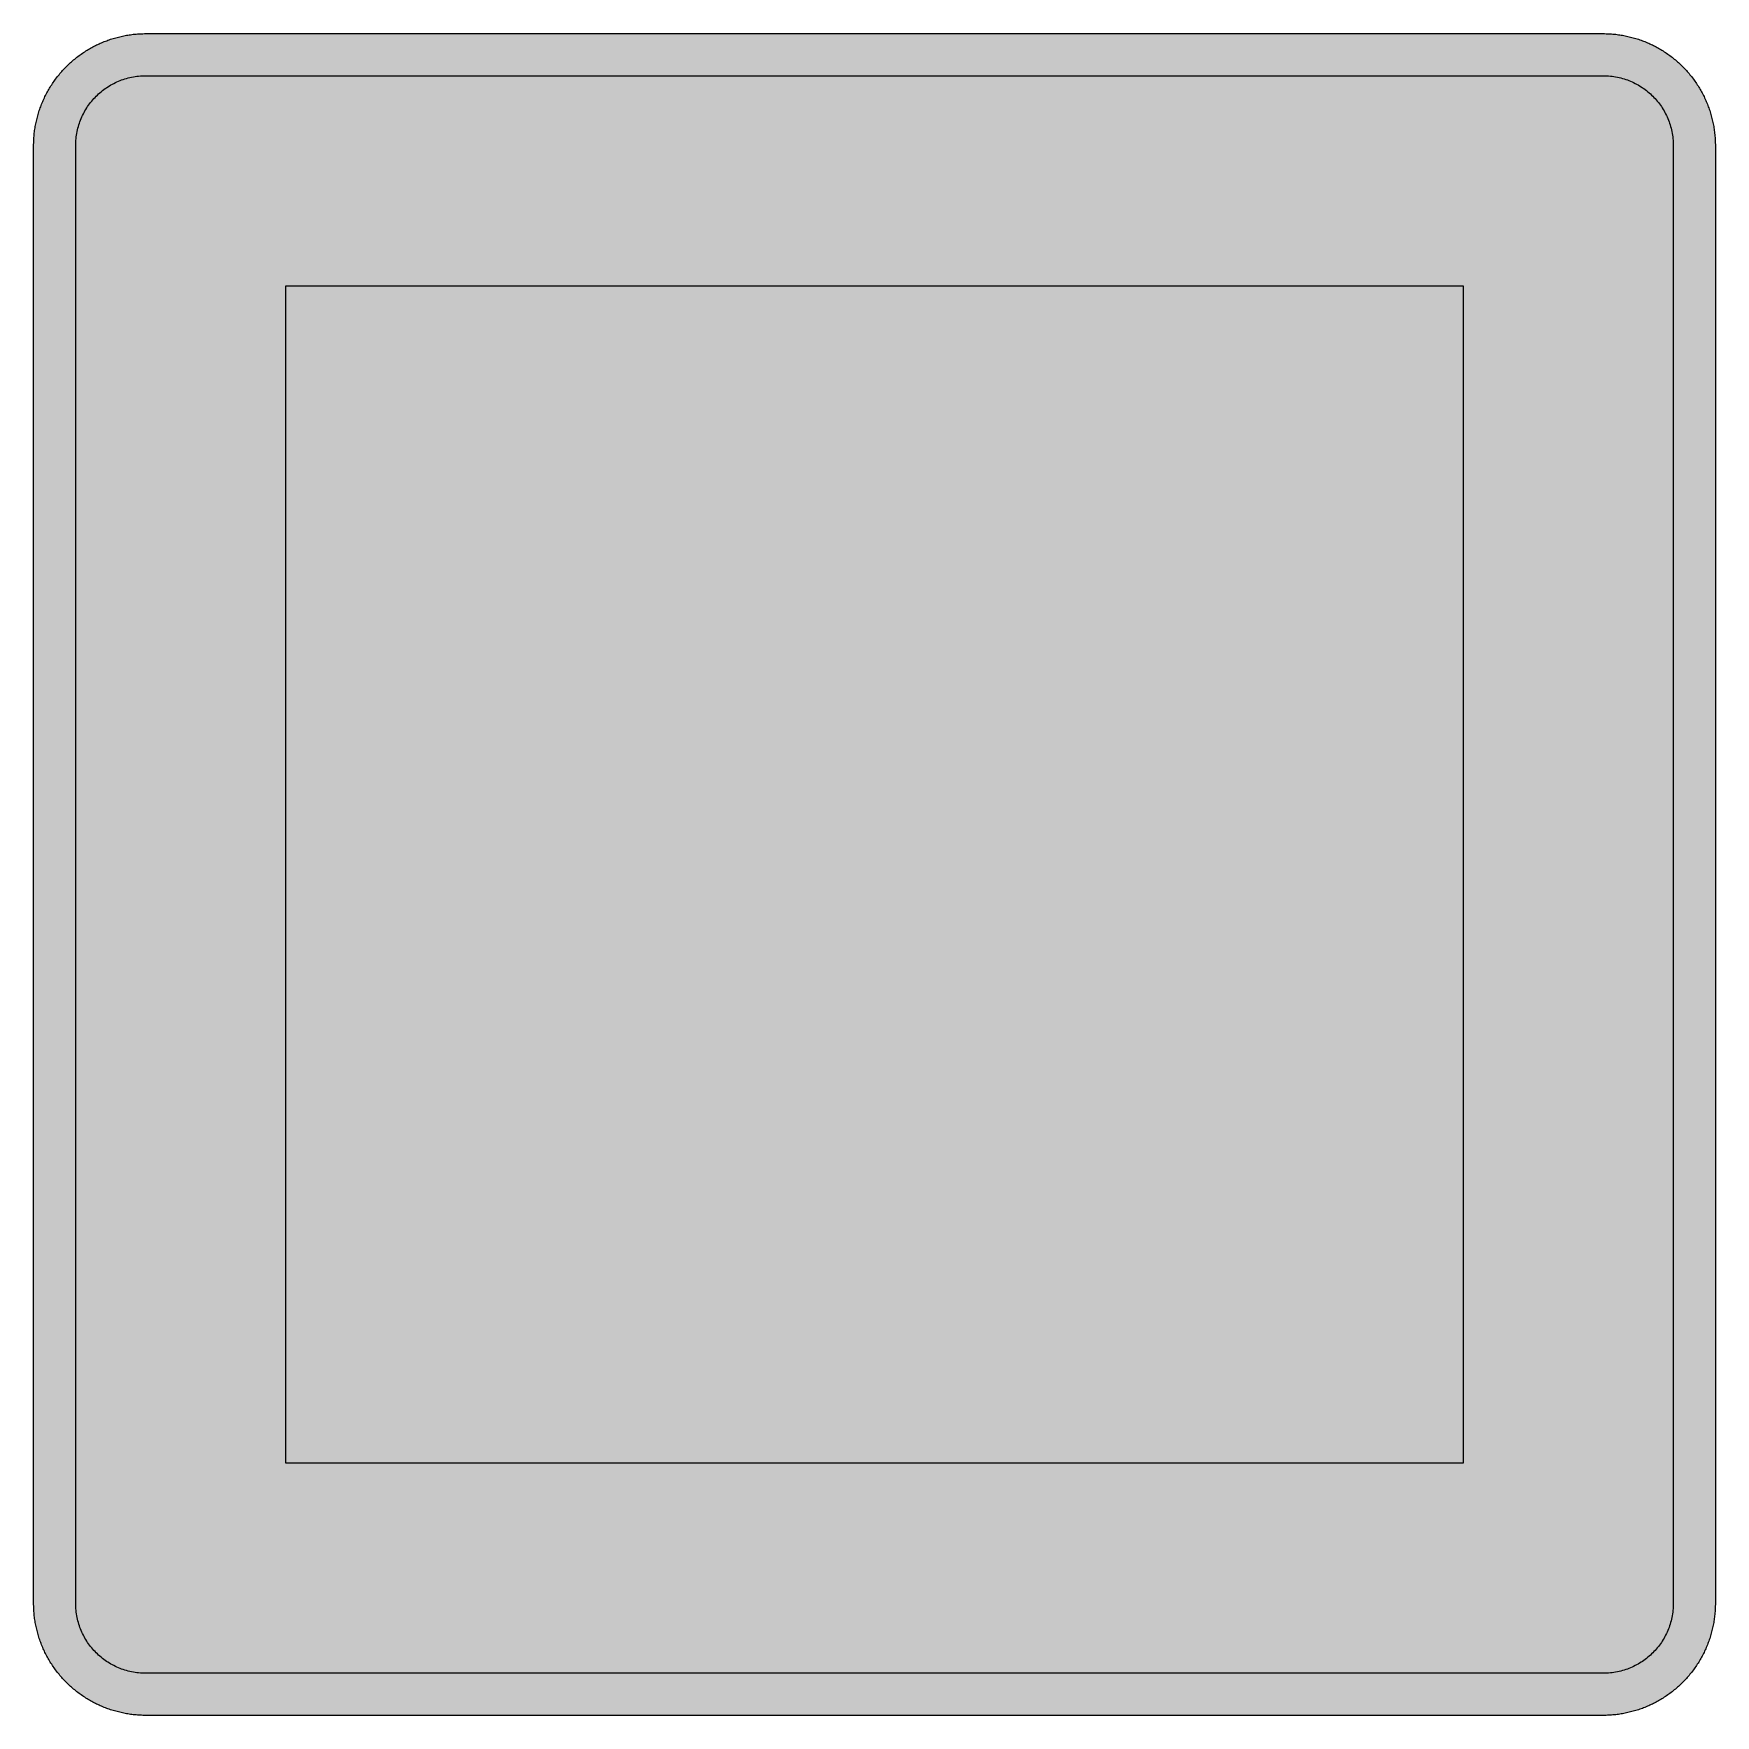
# Model space of a CAD drawing. Header units: millimetres. Extents: x 0 to 212, y 0 to 212.
import ezdxf

# ---------------------------------------------------------------- set-up
doc = ezdxf.new("R2010")
doc.units = ezdxf.units.MM

msp = doc.modelspace()

# ---------------------------------------------------------------- hatches: boundary and pattern name
for color, points in [(254, [(14.1633, 0.0536), (13.9878, 0.0533), (13.8125, 0.0559), (13.6373, 0.061), (13.462, 0.0686), (13.2893, 0.0787), (13.114, 0.0914), (12.9413, 0.1041), (12.7686, 0.1219), (12.5959, 0.1397), (12.4231, 0.16), (12.2504, 0.1829), (12.0777, 0.2057), (11.9075, 0.2337), (11.7373, 0.2616), (11.5672, 0.2921), (11.397, 0.3251), (11.2268, 0.3607), (11.0592, 0.3988), (10.8915, 0.4369), (10.7239, 0.4775), (10.5562, 0.5207), (10.3886, 0.5664), (10.2235, 0.6121), (10.0584, 0.6629), (9.8933, 0.7137), (9.7307, 0.7671), (9.5682, 0.8204), (9.4056, 0.8788), (9.2431, 0.9373), (9.083, 0.9982), (8.923, 1.0617), (8.763, 1.1252), (8.6055, 1.1938), (8.4455, 1.2624), (8.2906, 1.331), (8.1331, 1.4046), (7.9781, 1.4783), (7.8232, 1.5545), (7.6708, 1.6332), (7.5184, 1.7145), (7.366, 1.7958), (7.2161, 1.8796), (7.0663, 1.966), (6.919, 2.0523), (6.7716, 2.1438), (6.6243, 2.2352), (6.4795, 2.3266), (6.3348, 2.4232), (6.19, 2.5197), (6.0477, 2.6187), (5.908, 2.7178), (5.7683, 2.8194), (5.6286, 2.9235), (5.4915, 3.0302), (5.3543, 3.1369), (5.2197, 3.2461), (5.0851, 3.3579), (4.953, 3.4722), (4.8209, 3.5865), (4.6914, 3.7033), (4.5644, 3.8202), (4.4348, 3.9395), (4.3104, 4.0615), (4.1859, 4.1859), (4.0615, 4.3104), (3.9395, 4.4348), (3.8202, 4.5618), (3.7033, 4.6914), (3.5865, 4.8209), (3.4722, 4.953), (3.3579, 5.0851), (3.2487, 5.2197), (3.1369, 5.3543), (3.0302, 5.4915), (2.9235, 5.6286), (2.8194, 5.7683), (2.7178, 5.908), (2.6187, 6.0477), (2.5197, 6.19), (2.4232, 6.3348), (2.3266, 6.477), (2.2352, 6.6243), (2.1438, 6.7691), (2.0523, 6.9164), (1.966, 7.0663), (1.8796, 7.2161), (1.7958, 7.366), (1.7145, 7.5184), (1.6332, 7.6708), (1.5545, 7.8232), (1.4783, 7.9781), (1.4046, 8.1331), (1.331, 8.2906), (1.2598, 8.4455), (1.1913, 8.603), (1.1252, 8.763), (1.0592, 8.923), (0.9982, 9.083), (0.9373, 9.2431), (0.8763, 9.4056), (0.8204, 9.5682), (0.7645, 9.7307), (0.7112, 9.8933), (0.6604, 10.0584), (0.6121, 10.2235), (0.5639, 10.3911), (0.5207, 10.5562), (0.4775, 10.7239), (0.4343, 10.8915), (0.3962, 11.0592), (0.3607, 11.2268), (0.3251, 11.397), (0.2921, 11.5672), (0.2616, 11.7373), (0.2311, 11.9075), (0.2057, 12.0802), (0.1803, 12.2504), (0.1575, 12.4231), (0.1372, 12.5959), (0.1194, 12.7686), (0.1041, 12.9413), (0.0889, 13.1166), (0.0787, 13.2893), (0.0686, 13.4645), (0.061, 13.6373), (0.0559, 13.8125), (0.0508, 13.9878), (0.0508, 14.163), (0.0522, 197.6092), (0.0508, 197.7822), (0.0559, 197.9574), (0.061, 198.1327), (0.0686, 198.308), (0.0787, 198.4807), (0.0889, 198.6559), (0.1041, 198.8287), (0.1194, 199.0014), (0.1372, 199.1741), (0.1575, 199.3468), (0.1803, 199.5195), (0.2057, 199.6923), (0.2311, 199.8624), (0.2616, 200.0326), (0.2921, 200.2028), (0.3251, 200.373), (0.3607, 200.5432), (0.3962, 200.7108), (0.4343, 200.8784), (0.4775, 201.0461), (0.5207, 201.2137), (0.5639, 201.3814), (0.6121, 201.5465), (0.6604, 201.7116), (0.7112, 201.8767), (0.7645, 202.0392), (0.8204, 202.2018), (0.8763, 202.3643), (0.9373, 202.5269), (0.9982, 202.6869), (1.0592, 202.8469), (1.1252, 203.007), (1.1913, 203.1644), (1.2598, 203.3245), (1.331, 203.4794), (1.4046, 203.6369), (1.4783, 203.7918), (1.5545, 203.9468), (1.6332, 204.0992), (1.7145, 204.2516), (1.7958, 204.404), (1.8796, 204.5538), (1.966, 204.7037), (2.0523, 204.851), (2.1438, 204.9983), (2.2352, 205.1456), (2.3266, 205.2904), (2.4232, 205.4352), (2.5197, 205.58), (2.6187, 205.7222), (2.7178, 205.8619), (2.8194, 206.0016), (2.9235, 206.1413), (3.0302, 206.2785), (3.1369, 206.4156), (3.2487, 206.5503), (3.3579, 206.6849), (3.4722, 206.817), (3.5865, 206.949), (3.7033, 207.0786), (3.8202, 207.2056), (3.9395, 207.3351), (4.0615, 207.4596), (4.1859, 207.584), (4.3104, 207.7085), (4.4348, 207.8304), (4.5644, 207.9498), (4.6914, 208.0666), (4.8209, 208.1835), (4.953, 208.2978), (5.0851, 208.4121), (5.2197, 208.5213), (5.3543, 208.6331), (5.4915, 208.7397), (5.6286, 208.8464), (5.7683, 208.9506), (5.908, 209.0522), (6.0477, 209.1512), (6.19, 209.2503), (6.3348, 209.3468), (6.4795, 209.4433), (6.6243, 209.5348), (6.7716, 209.6262), (6.919, 209.7176), (7.0663, 209.804), (7.2161, 209.8904), (7.366, 209.9742), (7.5184, 210.0555), (7.6708, 210.1367), (7.8232, 210.2155), (7.9781, 210.2917), (8.1331, 210.3653), (8.2906, 210.439), (8.4455, 210.5101), (8.6055, 210.5787), (8.763, 210.6447), (8.923, 210.7108), (9.083, 210.7717), (9.2431, 210.8327), (9.4056, 210.8937), (9.5682, 210.9495), (9.7307, 211.0054), (9.8933, 211.0588), (10.0584, 211.1096), (10.2235, 211.1578), (10.3886, 211.2061), (10.5562, 211.2493), (10.7239, 211.2924), (10.8915, 211.3356), (11.0592, 211.3737), (11.2268, 211.4093), (11.397, 211.4448), (11.5672, 211.4779), (11.7373, 211.5083), (11.9075, 211.5388), (12.0777, 211.5642), (12.2504, 211.5896), (12.4231, 211.6125), (12.5959, 211.6328), (12.7686, 211.6506), (12.9413, 211.6658), (13.114, 211.6811), (13.2893, 211.6912), (13.462, 211.7014), (13.6373, 211.709), (13.8125, 211.7141), (13.9878, 211.7192), (14.163, 211.7192), (197.6078, 211.7203), (197.7822, 211.7192), (197.9574, 211.7141), (198.1327, 211.709), (198.3054, 211.7014), (198.4807, 211.6912), (198.6534, 211.6811), (198.8287, 211.6658), (199.0014, 211.6506), (199.1741, 211.6328), (199.3468, 211.6125), (199.5195, 211.5896), (199.6897, 211.5642), (199.8624, 211.5388), (200.0326, 211.5083), (200.2028, 211.4779), (200.373, 211.4448), (200.5432, 211.4093), (200.7108, 211.3737), (200.8784, 211.3356), (201.0461, 211.2924), (201.2137, 211.2493), (201.3788, 211.2061), (201.5465, 211.1578), (201.7116, 211.1096), (201.8767, 211.0588), (202.0392, 211.0054), (202.2018, 210.9495), (202.3643, 210.8937), (202.5269, 210.8327), (202.6869, 210.7717), (202.8469, 210.7108), (203.007, 210.6447), (203.167, 210.5787), (203.3245, 210.5101), (203.4794, 210.439), (203.6369, 210.3653), (203.7918, 210.2917), (203.9468, 210.2155), (204.0992, 210.1367), (204.2516, 210.0555), (204.404, 209.9742), (204.5538, 209.8904), (204.7037, 209.804), (204.8535, 209.7176), (205.0009, 209.6262), (205.1456, 209.5348), (205.293, 209.4433), (205.4352, 209.3468), (205.58, 209.2503), (205.7222, 209.1512), (205.8619, 209.0522), (206.0016, 208.9506), (206.1413, 208.8464), (206.2785, 208.7397), (206.4156, 208.6331), (206.5503, 208.5213), (206.6849, 208.4121), (206.817, 208.2978), (206.949, 208.1835), (207.0786, 208.0666), (207.2081, 207.9498), (207.3351, 207.8304), (207.4596, 207.7085), (207.584, 207.584), (207.7085, 207.4596), (207.8304, 207.3351), (207.9498, 207.2056), (208.0666, 207.0786), (208.1835, 206.949), (208.2978, 206.817), (208.4121, 206.6849), (208.5238, 206.5503), (208.6331, 206.4156), (208.7397, 206.2785), (208.8464, 206.1413), (208.9506, 206.0016), (209.0522, 205.8619), (209.1512, 205.7222), (209.2503, 205.58), (209.3468, 205.4352), (209.4433, 205.2904), (209.5348, 205.1456), (209.6262, 204.9983), (209.7176, 204.851), (209.804, 204.7037), (209.8904, 204.5538), (209.9742, 204.404), (210.0555, 204.2516), (210.1367, 204.0992), (210.2155, 203.9468), (210.2917, 203.7918), (210.3653, 203.6369), (210.439, 203.4794), (210.5076, 203.3245), (210.5762, 203.1644), (210.6447, 203.007), (210.7082, 202.8469), (210.7717, 202.6869), (210.8327, 202.5269), (210.8911, 202.3643), (210.9495, 202.2018), (211.0029, 202.0392), (211.0562, 201.8767), (211.107, 201.7116), (211.1578, 201.5465), (211.2035, 201.3814), (211.2493, 201.2137), (211.2924, 201.0461), (211.3331, 200.8784), (211.3712, 200.7108), (211.4093, 200.5432), (211.4448, 200.373), (211.4779, 200.2028), (211.5083, 200.0326), (211.5363, 199.8624), (211.5642, 199.6923), (211.5871, 199.5195), (211.6099, 199.3468), (211.6303, 199.1741), (211.648, 199.0014), (211.6658, 198.8287), (211.6785, 198.6559), (211.6912, 198.4807), (211.7014, 198.308), (211.709, 198.1327), (211.7141, 197.9574), (211.7166, 197.7822), (211.7166, 197.6069), (211.7189, 14.1647), (211.7166, 13.9878), (211.7141, 13.8125), (211.709, 13.6373), (211.7014, 13.4645), (211.6912, 13.2893), (211.6785, 13.1166), (211.6658, 12.9413), (211.648, 12.7686), (211.6303, 12.5959), (211.6099, 12.4231), (211.5871, 12.2504), (211.5642, 12.0802), (211.5363, 11.9075), (211.5083, 11.7373), (211.4779, 11.5672), (211.4448, 11.397), (211.4093, 11.2268), (211.3712, 11.0592), (211.3331, 10.8915), (211.2924, 10.7239), (211.2493, 10.5562), (211.2035, 10.3911), (211.1578, 10.2235), (211.107, 10.0584), (211.0562, 9.8933), (211.0029, 9.7307), (210.9495, 9.5682), (210.8911, 9.4056), (210.8327, 9.2431), (210.7717, 9.083), (210.7082, 8.923), (210.6447, 8.763), (210.5762, 8.603), (210.5076, 8.4455), (210.439, 8.2906), (210.3653, 8.1331), (210.2917, 7.9781), (210.2155, 7.8232), (210.1367, 7.6708), (210.0555, 7.5184), (209.9742, 7.366), (209.8904, 7.2161), (209.804, 7.0663), (209.7176, 6.9164), (209.6262, 6.7691), (209.5348, 6.6243), (209.4433, 6.477), (209.3468, 6.3348), (209.2503, 6.19), (209.1512, 6.0477), (209.0522, 5.908), (208.9506, 5.7683), (208.8464, 5.6286), (208.7397, 5.4915), (208.6331, 5.3543), (208.5238, 5.2197), (208.4121, 5.0851), (208.2978, 4.953), (208.1835, 4.8209), (208.0666, 4.6914), (207.9498, 4.5618), (207.8304, 4.4348), (207.7085, 4.3104), (207.584, 4.1859), (207.4596, 4.0615), (207.3351, 3.9395), (207.2081, 3.8202), (207.0786, 3.7033), (206.949, 3.5865), (206.817, 3.4722), (206.6849, 3.3579), (206.5503, 3.2461), (206.4156, 3.1369), (206.2785, 3.0302), (206.1413, 2.9235), (206.0016, 2.8194), (205.8619, 2.7178), (205.7222, 2.6187), (205.58, 2.5197), (205.4352, 2.4232), (205.293, 2.3266), (205.1456, 2.2352), (205.0009, 2.1438), (204.8535, 2.0523), (204.7037, 1.966), (204.5538, 1.8796), (204.404, 1.7958), (204.2516, 1.7145), (204.0992, 1.6332), (203.9468, 1.5545), (203.7918, 1.4783), (203.6369, 1.4046), (203.4794, 1.331), (203.3245, 1.2624), (203.167, 1.1938), (203.007, 1.1252), (202.8469, 1.0617), (202.6869, 0.9982), (202.5269, 0.9373), (202.3643, 0.8788), (202.2018, 0.8204), (202.0392, 0.7671), (201.8767, 0.7137), (201.7116, 0.6629), (201.5465, 0.6121), (201.3788, 0.5664), (201.2137, 0.5207), (201.0461, 0.4775), (200.8784, 0.4369), (200.7108, 0.3988), (200.5432, 0.3607), (200.373, 0.3251), (200.2028, 0.2921), (200.0326, 0.2616), (199.8624, 0.2337), (199.6897, 0.2057), (199.5195, 0.1829), (199.3468, 0.16), (199.1741, 0.1397), (199.0014, 0.1219), (198.8287, 0.1041), (198.6534, 0.0914), (198.4807, 0.0787), (198.3054, 0.0686), (198.1327, 0.061), (197.9574, 0.0559), (197.7822, 0.0533), (197.6069, 0.0533)]), (144, [(14.1633, 5.3453), (13.9344, 5.3467), (13.7084, 5.3543), (13.4849, 5.3696), (13.2613, 5.3899), (13.0378, 5.4153), (12.8194, 5.4458), (12.6009, 5.4813), (12.385, 5.522), (12.1717, 5.5702), (11.9583, 5.621), (11.7475, 5.6794), (11.5392, 5.7404), (11.3335, 5.8064), (11.1303, 5.8801), (10.9296, 5.9563), (10.729, 6.0376), (10.5334, 6.1239), (10.3378, 6.2128), (10.1473, 6.3094), (9.9593, 6.4084), (9.7714, 6.5126), (9.5885, 6.6218), (9.4082, 6.7335), (9.2304, 6.8504), (9.0576, 6.9698), (8.8849, 7.0968), (8.7173, 7.2238), (8.5522, 7.3584), (8.3896, 7.4955), (8.2321, 7.6352), (8.0772, 7.78), (7.9273, 7.9273), (7.7775, 8.0772), (7.6352, 8.2321), (7.493, 8.3922), (7.3558, 8.5522), (7.2238, 8.7173), (7.0942, 8.8875), (6.9698, 9.0576), (6.8504, 9.2329), (6.7335, 9.4107), (6.6192, 9.591), (6.5126, 9.7739), (6.4084, 9.9593), (6.3068, 10.1473), (6.2128, 10.3403), (6.1214, 10.5334), (6.035, 10.7315), (5.9538, 10.9296), (5.8776, 11.1303), (5.8064, 11.3335), (5.7404, 11.5418), (5.6769, 11.75), (5.621, 11.9583), (5.5677, 12.1717), (5.522, 12.385), (5.4813, 12.6009), (5.4432, 12.8194), (5.4127, 13.0404), (5.3873, 13.2613), (5.3696, 13.4849), (5.3543, 13.7084), (5.3467, 13.937), (5.3416, 14.163), (5.3439, 197.6092), (5.3467, 197.8355), (5.3543, 198.0616), (5.3696, 198.2851), (5.3873, 198.5086), (5.4127, 198.7321), (5.4432, 198.9506), (5.4813, 199.169), (5.522, 199.3849), (5.5677, 199.5983), (5.621, 199.8116), (5.6769, 200.0225), (5.7404, 200.2307), (5.8064, 200.4365), (5.8776, 200.6397), (5.9538, 200.8403), (6.035, 201.041), (6.1214, 201.2366), (6.2128, 201.4322), (6.3068, 201.6227), (6.4084, 201.8106), (6.5126, 201.9986), (6.6192, 202.1815), (6.7335, 202.3618), (6.8504, 202.5396), (6.9698, 202.7123), (7.0942, 202.885), (7.2238, 203.0527), (7.3558, 203.2178), (7.493, 203.3803), (7.6352, 203.5378), (7.7775, 203.6928), (7.9273, 203.8426), (8.0772, 203.9925), (8.2321, 204.1347), (8.3896, 204.277), (8.5522, 204.4141), (8.7173, 204.5462), (8.8849, 204.6757), (9.0576, 204.8002), (9.2304, 204.9196), (9.4082, 205.0364), (9.5885, 205.1507), (9.7714, 205.2574), (9.9593, 205.3615), (10.1473, 205.4631), (10.3378, 205.5571), (10.5334, 205.6486), (10.729, 205.7349), (10.9296, 205.8162), (11.1303, 205.8924), (11.3335, 205.9635), (11.5392, 206.0296), (11.7475, 206.0931), (11.9583, 206.1489), (12.1717, 206.2023), (12.385, 206.248), (12.6009, 206.2886), (12.8194, 206.3267), (13.0378, 206.3572), (13.2613, 206.3826), (13.4849, 206.4004), (13.7084, 206.4156), (13.9344, 206.4233), (14.163, 206.4283), (197.6078, 206.4286), (197.833, 206.4233), (198.0616, 206.4156), (198.2851, 206.4004), (198.5086, 206.3826), (198.7296, 206.3572), (198.9506, 206.3267), (199.169, 206.2886), (199.3849, 206.248), (199.5983, 206.2023), (199.8116, 206.1489), (200.0199, 206.0931), (200.2282, 206.0296), (200.4365, 205.9635), (200.6397, 205.8924), (200.8403, 205.8162), (201.0385, 205.7349), (201.2366, 205.6486), (201.4296, 205.5571), (201.6227, 205.4631), (201.8106, 205.3615), (201.996, 205.2574), (202.1789, 205.1507), (202.3593, 205.0364), (202.5371, 204.9196), (202.7123, 204.8002), (202.8825, 204.6757), (203.0527, 204.5462), (203.2178, 204.4141), (203.3778, 204.277), (203.5378, 204.1347), (203.6928, 203.9925), (203.8426, 203.8426), (203.9899, 203.6928), (204.1347, 203.5378), (204.2744, 203.3803), (204.4116, 203.2178), (204.5462, 203.0527), (204.6732, 202.885), (204.8002, 202.7123), (204.9196, 202.5396), (205.0364, 202.3618), (205.1482, 202.1815), (205.2574, 201.9986), (205.3615, 201.8106), (205.4606, 201.6227), (205.5571, 201.4322), (205.646, 201.2366), (205.7324, 201.041), (205.8137, 200.8403), (205.8899, 200.6397), (205.9635, 200.4365), (206.0296, 200.2307), (206.0905, 200.0225), (206.1489, 199.8116), (206.1997, 199.5983), (206.248, 199.3849), (206.2886, 199.169), (206.3242, 198.9506), (206.3547, 198.7321), (206.3801, 198.5086), (206.4004, 198.2851), (206.4156, 198.0616), (206.4233, 197.8355), (206.4258, 197.6069), (206.4272, 14.1647), (206.4233, 13.937), (206.4156, 13.7084), (206.4004, 13.4849), (206.3801, 13.2613), (206.3547, 13.0404), (206.3242, 12.8194), (206.2886, 12.6009), (206.248, 12.385), (206.1997, 12.1717), (206.1489, 11.9583), (206.0905, 11.75), (206.0296, 11.5418), (205.9635, 11.3335), (205.8899, 11.1303), (205.8137, 10.9296), (205.7324, 10.7315), (205.646, 10.5334), (205.5571, 10.3403), (205.4606, 10.1473), (205.3615, 9.9593), (205.2574, 9.7739), (205.1482, 9.591), (205.0364, 9.4107), (204.9196, 9.2329), (204.8002, 9.0576), (204.6732, 8.8875), (204.5462, 8.7173), (204.4116, 8.5522), (204.2744, 8.3922), (204.1347, 8.2321), (203.9899, 8.0772), (203.8426, 7.9273), (203.6928, 7.78), (203.5378, 7.6352), (203.3778, 7.4955), (203.2178, 7.3584), (203.0527, 7.2238), (202.8825, 7.0968), (202.7123, 6.9698), (202.5371, 6.8504), (202.3593, 6.7335), (202.1789, 6.6218), (201.996, 6.5126), (201.8106, 6.4084), (201.6227, 6.3094), (201.4296, 6.2128), (201.2366, 6.1239), (201.0385, 6.0376), (200.8403, 5.9563), (200.6397, 5.8801), (200.4365, 5.8064), (200.2282, 5.7404), (200.0199, 5.6794), (199.8116, 5.621), (199.5983, 5.5702), (199.3849, 5.522), (199.169, 5.4813), (198.9506, 5.4458), (198.7296, 5.4153), (198.5086, 5.3899), (198.2851, 5.3696), (198.0616, 5.3543), (197.833, 5.3467), (197.6069, 5.3442)]), (254, [(31.8022, 179.9703), (179.9689, 179.9703), (179.9689, 31.8036), (31.8022, 31.8036)])]:
    msp.add_hatch(color=color).paths.add_polyline_path(points)
h = msp.add_hatch(color=59)
edge = h.paths.add_edge_path()
edge.add_line((45.0314, 79.4286), (158.8022, 79.4286))
edge.add_line((158.8022, 79.4286), (158.7983, 79.154))
edge.add_line((158.7983, 79.154), (158.7881, 78.8822))
edge.add_line((158.7881, 78.8822), (158.7703, 78.613))
edge.add_line((158.7703, 78.613), (158.7475, 78.3463))
edge.add_line((158.7475, 78.3463), (158.717, 78.0796))
edge.add_line((158.717, 78.0796), (158.6789, 77.8154))
edge.add_line((158.6789, 77.8154), (158.6357, 77.5538))
edge.add_line((158.6357, 77.5538), (158.5849, 77.2947))
edge.add_line((158.5849, 77.2947), (158.529, 77.0382))
edge.add_line((158.529, 77.0382), (158.4681, 76.7817))
edge.add_line((158.4681, 76.7817), (158.3995, 76.5302))
edge.add_line((158.3995, 76.5302), (158.3258, 76.2787))
edge.add_line((158.3258, 76.2787), (158.2445, 76.0324))
edge.add_line((158.2445, 76.0324), (158.1582, 75.7885))
edge.add_line((158.1582, 75.7885), (158.0667, 75.5472))
edge.add_line((158.0667, 75.5472), (157.9702, 75.3085))
edge.add_line((157.9702, 75.3085), (157.8661, 75.0722))
edge.add_line((157.8661, 75.0722), (157.7569, 74.8386))
edge.add_line((157.7569, 74.8386), (157.6426, 74.61))
edge.add_line((157.6426, 74.61), (157.5232, 74.3814))
edge.add_line((157.5232, 74.3814), (157.3987, 74.1578))
edge.add_line((157.3987, 74.1578), (157.2692, 73.9394))
edge.add_line((157.2692, 73.9394), (157.1346, 73.7235))
edge.add_line((157.1346, 73.7235), (156.9949, 73.5101))
edge.add_line((156.9949, 73.5101), (156.8475, 73.2993))
edge.add_line((156.8475, 73.2993), (156.6977, 73.0936))
edge.add_line((156.6977, 73.0936), (156.5427, 72.8929))
edge.add_line((156.5427, 72.8929), (156.3853, 72.6948))
edge.add_line((156.3853, 72.6948), (156.2202, 72.5018))
edge.add_line((156.2202, 72.5018), (156.0525, 72.3113))
edge.add_line((156.0525, 72.3113), (155.8798, 72.1258))
edge.add_line((155.8798, 72.1258), (155.702, 71.943))
edge.add_line((155.702, 71.943), (155.5191, 71.7652))
edge.add_line((155.5191, 71.7652), (155.3337, 71.5924))
edge.add_line((155.3337, 71.5924), (155.1432, 71.4248))
edge.add_line((155.1432, 71.4248), (154.9502, 71.2597))
edge.add_line((154.9502, 71.2597), (154.752, 71.1022))
edge.add_line((154.752, 71.1022), (154.5514, 70.9473))
edge.add_line((154.5514, 70.9473), (154.3456, 70.7974))
edge.add_line((154.3456, 70.7974), (154.1348, 70.6501))
edge.add_line((154.1348, 70.6501), (153.9215, 70.5104))
edge.add_line((153.9215, 70.5104), (153.7056, 70.3758))
edge.add_line((153.7056, 70.3758), (153.4871, 70.2462))
edge.add_line((153.4871, 70.2462), (153.2636, 70.1218))
edge.add_line((153.2636, 70.1218), (153.035, 70.0024))
edge.add_line((153.035, 70.0024), (152.8064, 69.8881))
edge.add_line((152.8064, 69.8881), (152.5727, 69.7789))
edge.add_line((152.5727, 69.7789), (152.3365, 69.6747))
edge.add_line((152.3365, 69.6747), (152.0977, 69.5782))
edge.add_line((152.0977, 69.5782), (151.8564, 69.4868))
edge.add_line((151.8564, 69.4868), (151.6126, 69.4004))
edge.add_line((151.6126, 69.4004), (151.3662, 69.3191))
edge.add_line((151.3662, 69.3191), (151.1148, 69.2455))
edge.add_line((151.1148, 69.2455), (150.8633, 69.1769))
edge.add_line((150.8633, 69.1769), (150.6068, 69.1159))
edge.add_line((150.6068, 69.1159), (150.3502, 69.0601))
edge.add_line((150.3502, 69.0601), (150.0911, 69.0093))
edge.add_line((150.0911, 69.0093), (149.8295, 68.9661))
edge.add_line((149.8295, 68.9661), (149.5654, 68.928))
edge.add_line((149.5654, 68.928), (149.2987, 68.8975))
edge.add_line((149.2987, 68.8975), (149.032, 68.8746))
edge.add_line((149.032, 68.8746), (148.7627, 68.8569))
edge.add_line((148.7627, 68.8569), (148.4909, 68.8467))
edge.add_line((148.4909, 68.8467), (148.2166, 68.8442))
edge.add_line((148.2166, 68.8442), (55.6147, 68.8453))
edge.add_line((55.6147, 68.8453), (55.3415, 68.8467))
edge.add_line((55.3415, 68.8467), (55.0697, 68.8569))
edge.add_line((55.0697, 68.8569), (54.8005, 68.8746))
edge.add_line((54.8005, 68.8746), (54.5313, 68.8975))
edge.add_line((54.5313, 68.8975), (54.2646, 68.928))
edge.add_line((54.2646, 68.928), (54.0029, 68.9661))
edge.add_line((54.0029, 68.9661), (53.7413, 69.0093))
edge.add_line((53.7413, 69.0093), (53.4797, 69.0601))
edge.add_line((53.4797, 69.0601), (53.2232, 69.1159))
edge.add_line((53.2232, 69.1159), (52.9692, 69.1769))
edge.add_line((52.9692, 69.1769), (52.7177, 69.2455))
edge.add_line((52.7177, 69.2455), (52.4662, 69.3191))
edge.add_line((52.4662, 69.3191), (52.2199, 69.4004))
edge.add_line((52.2199, 69.4004), (51.976, 69.4868))
edge.add_line((51.976, 69.4868), (51.7322, 69.5782))
edge.add_line((51.7322, 69.5782), (51.4934, 69.6747))
edge.add_line((51.4934, 69.6747), (51.2572, 69.7789))
edge.add_line((51.2572, 69.7789), (51.0261, 69.8881))
edge.add_line((51.0261, 69.8881), (50.7949, 70.0024))
edge.add_line((50.7949, 70.0024), (50.5689, 70.1218))
edge.add_line((50.5689, 70.1218), (50.3453, 70.2462))
edge.add_line((50.3453, 70.2462), (50.1269, 70.3758))
edge.add_line((50.1269, 70.3758), (49.9085, 70.5104))
edge.add_line((49.9085, 70.5104), (49.6976, 70.6501))
edge.add_line((49.6976, 70.6501), (49.4868, 70.7974))
edge.add_line((49.4868, 70.7974), (49.2811, 70.9473))
edge.add_line((49.2811, 70.9473), (49.0804, 71.1022))
edge.add_line((49.0804, 71.1022), (48.8823, 71.2597))
edge.add_line((48.8823, 71.2597), (48.6867, 71.4248))
edge.add_line((48.6867, 71.4248), (48.4988, 71.5924))
edge.add_line((48.4988, 71.5924), (48.3108, 71.7652))
edge.add_line((48.3108, 71.7652), (48.1305, 71.943))
edge.add_line((48.1305, 71.943), (47.9527, 72.1258))
edge.add_line((47.9527, 72.1258), (47.7799, 72.3113))
edge.add_line((47.7799, 72.3113), (47.6123, 72.5018))
edge.add_line((47.6123, 72.5018), (47.4472, 72.6948))
edge.add_line((47.4472, 72.6948), (47.2872, 72.8929))
edge.add_line((47.2872, 72.8929), (47.1322, 73.0936))
edge.add_line((47.1322, 73.0936), (46.9824, 73.2993))
edge.add_line((46.9824, 73.2993), (46.8376, 73.5101))
edge.add_line((46.8376, 73.5101), (46.6979, 73.7235))
edge.add_line((46.6979, 73.7235), (46.5633, 73.9394))
edge.add_line((46.5633, 73.9394), (46.4337, 74.1578))
edge.add_line((46.4337, 74.1578), (46.3067, 74.3814))
edge.add_line((46.3067, 74.3814), (46.1874, 74.61))
edge.add_line((46.1874, 74.61), (46.0731, 74.8386))
edge.add_line((46.0731, 74.8386), (45.9664, 75.0722))
edge.add_line((45.9664, 75.0722), (45.8622, 75.3085))
edge.add_line((45.8622, 75.3085), (45.7632, 75.5472))
edge.add_line((45.7632, 75.5472), (45.6717, 75.7885))
edge.add_line((45.6717, 75.7885), (45.5854, 76.0324))
edge.add_line((45.5854, 76.0324), (45.5066, 76.2787))
edge.add_line((45.5066, 76.2787), (45.4304, 76.5302))
edge.add_line((45.4304, 76.5302), (45.3644, 76.7817))
edge.add_line((45.3644, 76.7817), (45.3009, 77.0382))
edge.add_line((45.3009, 77.0382), (45.245, 77.2947))
edge.add_line((45.245, 77.2947), (45.1942, 77.5538))
edge.add_line((45.1942, 77.5538), (45.151, 77.8154))
edge.add_line((45.151, 77.8154), (45.1155, 78.0796))
edge.add_line((45.1155, 78.0796), (45.085, 78.3463))
edge.add_line((45.085, 78.3463), (45.0621, 78.613))
edge.add_line((45.0621, 78.613), (45.0444, 78.8822))
edge.add_line((45.0444, 78.8822), (45.0342, 79.154))
edge.add_line((45.0342, 79.154), (45.0291, 79.4283))
edge = h.paths.add_edge_path(flags=16)
edge.add_line((55.6147, 132.3453), (156.1564, 132.3453))
edge.add_line((156.1564, 132.3453), (156.4284, 132.3416))
edge.add_line((156.4284, 132.3416), (156.7002, 132.3315))
edge.add_line((156.7002, 132.3315), (156.9695, 132.3137))
edge.add_line((156.9695, 132.3137), (157.2362, 132.2883))
edge.add_line((157.2362, 132.2883), (157.5029, 132.2578))
edge.add_line((157.5029, 132.2578), (157.767, 132.2222))
edge.add_line((157.767, 132.2222), (158.0286, 132.1791))
edge.add_line((158.0286, 132.1791), (158.2877, 132.1283))
edge.add_line((158.2877, 132.1283), (158.5443, 132.0724))
edge.add_line((158.5443, 132.0724), (158.8008, 132.0114))
edge.add_line((158.8008, 132.0114), (159.0523, 131.9428))
edge.add_line((159.0523, 131.9428), (159.3037, 131.8692))
edge.add_line((159.3037, 131.8692), (159.5501, 131.7879))
edge.add_line((159.5501, 131.7879), (159.7939, 131.7015))
edge.add_line((159.7939, 131.7015), (160.0352, 131.6101))
edge.add_line((160.0352, 131.6101), (160.274, 131.511))
edge.add_line((160.274, 131.511), (160.5102, 131.4094))
edge.add_line((160.5102, 131.4094), (160.7439, 131.3002))
edge.add_line((160.7439, 131.3002), (160.9725, 131.1859))
edge.add_line((160.9725, 131.1859), (161.2011, 131.0665))
edge.add_line((161.2011, 131.0665), (161.4246, 130.9421))
edge.add_line((161.4246, 130.9421), (161.6431, 130.8125))
edge.add_line((161.6431, 130.8125), (161.859, 130.6754))
edge.add_line((161.859, 130.6754), (162.0723, 130.5357))
edge.add_line((162.0723, 130.5357), (162.2831, 130.3909))
edge.add_line((162.2831, 130.3909), (162.4889, 130.241))
edge.add_line((162.4889, 130.241), (162.6895, 130.0861))
edge.add_line((162.6895, 130.0861), (162.8877, 129.9261))
edge.add_line((162.8877, 129.9261), (163.0807, 129.7635))
edge.add_line((163.0807, 129.7635), (163.2712, 129.5933))
edge.add_line((163.2712, 129.5933), (163.4566, 129.4206))
edge.add_line((163.4566, 129.4206), (163.6395, 129.2428))
edge.add_line((163.6395, 129.2428), (163.8173, 129.0625))
edge.add_line((163.8173, 129.0625), (163.99, 128.8771))
edge.add_line((163.99, 128.8771), (164.1577, 128.6866))
edge.add_line((164.1577, 128.6866), (164.3228, 128.4935))
edge.add_line((164.3228, 128.4935), (164.4802, 128.2954))
edge.add_line((164.4802, 128.2954), (164.6352, 128.0922))
edge.add_line((164.6352, 128.0922), (164.785, 127.8865))
edge.add_line((164.785, 127.8865), (164.9324, 127.6782))
edge.add_line((164.9324, 127.6782), (165.0721, 127.4648))
edge.add_line((165.0721, 127.4648), (165.2067, 127.2489))
edge.add_line((165.2067, 127.2489), (165.3362, 127.0279))
edge.add_line((165.3362, 127.0279), (165.4607, 126.8044))
edge.add_line((165.4607, 126.8044), (165.5801, 126.5784))
edge.add_line((165.5801, 126.5784), (165.6944, 126.3498))
edge.add_line((165.6944, 126.3498), (165.8036, 126.1161))
edge.add_line((165.8036, 126.1161), (165.9077, 125.8799))
edge.add_line((165.9077, 125.8799), (166.0042, 125.6411))
edge.add_line((166.0042, 125.6411), (166.0957, 125.3998))
edge.add_line((166.0957, 125.3998), (166.182, 125.156))
edge.add_line((166.182, 125.156), (166.2633, 124.907))
edge.add_line((166.2633, 124.907), (166.337, 124.6581))
edge.add_line((166.337, 124.6581), (166.4056, 124.4041))
edge.add_line((166.4056, 124.4041), (166.4665, 124.1501))
edge.add_line((166.4665, 124.1501), (166.5224, 123.8936))
edge.add_line((166.5224, 123.8936), (166.5732, 123.6345))
edge.add_line((166.5732, 123.6345), (166.6164, 123.3729))
edge.add_line((166.6164, 123.3729), (166.6545, 123.1087))
edge.add_line((166.6545, 123.1087), (166.685, 122.842))
edge.add_line((166.685, 122.842), (166.7078, 122.5753))
edge.add_line((166.7078, 122.5753), (166.7256, 122.3061))
edge.add_line((166.7256, 122.3061), (166.7358, 122.0343))
edge.add_line((166.7358, 122.0343), (166.7383, 121.76))
edge.add_line((166.7383, 121.76), (166.7358, 121.5847))
edge.add_line((166.7358, 121.5847), (166.7332, 121.4069))
edge.add_line((166.7332, 121.4069), (166.7256, 121.2317))
edge.add_line((166.7256, 121.2317), (166.7154, 121.0564))
edge.add_line((166.7154, 121.0564), (166.7027, 120.8811))
edge.add_line((166.7027, 120.8811), (166.685, 120.7059))
edge.add_line((166.685, 120.7059), (166.6672, 120.5332))
edge.add_line((166.6672, 120.5332), (166.6443, 120.3579))
edge.add_line((166.6443, 120.3579), (166.6215, 120.1852))
edge.add_line((166.6215, 120.1852), (166.5935, 120.015))
edge.add_line((166.5935, 120.015), (166.563, 119.8423))
edge.add_line((166.563, 119.8423), (166.53, 119.6721))
edge.add_line((166.53, 119.6721), (166.4945, 119.5019))
edge.add_line((166.4945, 119.5019), (166.4564, 119.3343))
edge.add_line((166.4564, 119.3343), (166.4157, 119.1666))
edge.add_line((166.4157, 119.1666), (166.3725, 118.999))
edge.add_line((166.3725, 118.999), (166.3268, 118.8339))
edge.add_line((166.3268, 118.8339), (166.276, 118.6663))
edge.add_line((166.276, 118.6663), (166.2252, 118.5037))
edge.add_line((166.2252, 118.5037), (166.1719, 118.3386))
edge.add_line((166.1719, 118.3386), (166.1135, 118.1786))
edge.add_line((166.1135, 118.1786), (166.055, 118.016))
edge.add_line((166.055, 118.016), (165.9915, 117.856))
edge.add_line((165.9915, 117.856), (165.928, 117.696))
edge.add_line((165.928, 117.696), (165.862, 117.5385))
edge.add_line((165.862, 117.5385), (165.7909, 117.3836))
edge.add_line((165.7909, 117.3836), (165.7198, 117.2261))
edge.add_line((165.7198, 117.2261), (165.6436, 117.0737))
edge.add_line((165.6436, 117.0737), (165.5674, 116.9187))
edge.add_line((165.5674, 116.9187), (165.4886, 116.7689))
edge.add_line((165.4886, 116.7689), (165.4048, 116.6165))
edge.add_line((165.4048, 116.6165), (165.321, 116.4692))
edge.add_line((165.321, 116.4692), (165.2346, 116.3218))
edge.add_line((165.2346, 116.3218), (165.1457, 116.1745))
edge.add_line((165.1457, 116.1745), (165.0543, 116.0297))
edge.add_line((165.0543, 116.0297), (164.9603, 115.885))
edge.add_line((164.9603, 115.885), (164.8638, 115.7453))
edge.add_line((164.8638, 115.7453), (164.7647, 115.603))
edge.add_line((164.7647, 115.603), (164.6631, 115.4659))
edge.add_line((164.6631, 115.4659), (164.5615, 115.3287))
edge.add_line((164.5615, 115.3287), (164.4548, 115.1915))
edge.add_line((164.4548, 115.1915), (164.3482, 115.0595))
edge.add_line((164.3482, 115.0595), (164.2389, 114.9274))
edge.add_line((164.2389, 114.9274), (164.1246, 114.7953))
edge.add_line((164.1246, 114.7953), (164.0103, 114.6683))
edge.add_line((164.0103, 114.6683), (163.896, 114.5413))
edge.add_line((163.896, 114.5413), (163.7767, 114.4143))
edge.add_line((163.7767, 114.4143), (163.6547, 114.2924))
edge.add_line((163.6547, 114.2924), (163.5328, 114.1705))
edge.add_line((163.5328, 114.1705), (163.4084, 114.0511))
edge.add_line((163.4084, 114.0511), (163.2814, 113.9342))
edge.add_line((163.2814, 113.9342), (163.1518, 113.8174))
edge.add_line((163.1518, 113.8174), (163.0197, 113.7031))
edge.add_line((163.0197, 113.7031), (162.8877, 113.5913))
edge.add_line((162.8877, 113.5913), (162.753, 113.4821))
edge.add_line((162.753, 113.4821), (162.6159, 113.3754))
edge.add_line((162.6159, 113.3754), (162.4762, 113.2713))
edge.add_line((162.4762, 113.2713), (162.3339, 113.1672))
edge.add_line((162.3339, 113.1672), (162.1917, 113.0656))
edge.add_line((162.1917, 113.0656), (162.0469, 112.9665))
edge.add_line((162.0469, 112.9665), (161.8996, 112.87))
edge.add_line((161.8996, 112.87), (161.7497, 112.776))
edge.add_line((161.7497, 112.776), (161.5999, 112.6846))
edge.add_line((161.5999, 112.6846), (161.4475, 112.5931))
edge.add_line((161.4475, 112.5931), (137.6013, 98.8272))
edge.add_line((137.6013, 98.8272), (137.4191, 98.5698))
edge.add_line((137.4191, 98.5698), (137.2362, 98.3132))
edge.add_line((137.2362, 98.3132), (137.0508, 98.0592))
edge.add_line((137.0508, 98.0592), (136.8654, 97.8078))
edge.add_line((136.8654, 97.8078), (136.6774, 97.5538))
edge.add_line((136.6774, 97.5538), (136.4894, 97.3023))
edge.add_line((136.4894, 97.3023), (136.3015, 97.0534))
edge.add_line((136.3015, 97.0534), (136.111, 96.8045))
edge.add_line((136.111, 96.8045), (135.9179, 96.5556))
edge.add_line((135.9179, 96.5556), (135.7249, 96.3092))
edge.add_line((135.7249, 96.3092), (135.5293, 96.0628))
edge.add_line((135.5293, 96.0628), (135.3337, 95.819))
edge.add_line((135.3337, 95.819), (135.1356, 95.5751))
edge.add_line((135.1356, 95.5751), (134.9375, 95.3338))
edge.add_line((134.9375, 95.3338), (134.7368, 95.0925))
edge.add_line((134.7368, 95.0925), (134.5362, 94.8512))
edge.add_line((134.5362, 94.8512), (134.333, 94.6125))
edge.add_line((134.333, 94.6125), (134.1298, 94.3737))
edge.add_line((134.1298, 94.3737), (133.924, 94.1375))
edge.add_line((133.924, 94.1375), (133.7183, 93.9013))
edge.add_line((133.7183, 93.9013), (133.5126, 93.6676))
edge.add_line((133.5126, 93.6676), (133.3017, 93.4339))
edge.add_line((133.3017, 93.4339), (133.0935, 93.2002))
edge.add_line((133.0935, 93.2002), (132.8826, 92.9691))
edge.add_line((132.8826, 92.9691), (132.6693, 92.7405))
edge.add_line((132.6693, 92.7405), (132.4559, 92.5119))
edge.add_line((132.4559, 92.5119), (132.24, 92.2833))
edge.add_line((132.24, 92.2833), (132.0241, 92.0572))
edge.add_line((132.0241, 92.0572), (131.8082, 91.8312))
edge.add_line((131.8082, 91.8312), (131.5898, 91.6076))
edge.add_line((131.5898, 91.6076), (131.3688, 91.3841))
edge.add_line((131.3688, 91.3841), (131.1478, 91.1631))
edge.add_line((131.1478, 91.1631), (130.9268, 90.9422))
edge.add_line((130.9268, 90.9422), (130.7033, 90.7237))
edge.add_line((130.7033, 90.7237), (130.4773, 90.5053))
edge.add_line((130.4773, 90.5053), (130.2537, 90.2868))
edge.add_line((130.2537, 90.2868), (130.0251, 90.0709))
edge.add_line((130.0251, 90.0709), (129.7991, 89.8576))
edge.add_line((129.7991, 89.8576), (129.5679, 89.6442))
edge.add_line((129.5679, 89.6442), (129.3393, 89.4309))
edge.add_line((129.3393, 89.4309), (129.1082, 89.22))
edge.add_line((129.1082, 89.22), (128.8745, 89.0118))
edge.add_line((128.8745, 89.0118), (128.6408, 88.8009))
edge.add_line((128.6408, 88.8009), (128.4072, 88.5952))
edge.add_line((128.4072, 88.5952), (128.1709, 88.3895))
edge.add_line((128.1709, 88.3895), (127.9322, 88.1837))
edge.add_line((127.9322, 88.1837), (127.696, 87.9805))
edge.add_line((127.696, 87.9805), (127.4547, 87.7773))
edge.add_line((127.4547, 87.7773), (127.2159, 87.5767))
edge.add_line((127.2159, 87.5767), (126.9746, 87.3785))
edge.add_line((126.9746, 87.3785), (126.7308, 87.1804))
edge.add_line((126.7308, 87.1804), (126.4869, 86.9823))
edge.add_line((126.4869, 86.9823), (126.2431, 86.7867))
edge.add_line((126.2431, 86.7867), (125.9967, 86.5911))
edge.add_line((125.9967, 86.5911), (125.7503, 86.3981))
edge.add_line((125.7503, 86.3981), (125.5014, 86.2076))
edge.add_line((125.5014, 86.2076), (125.2525, 86.0171))
edge.add_line((125.2525, 86.0171), (125.001, 85.8266))
edge.add_line((125.001, 85.8266), (124.7496, 85.6386))
edge.add_line((124.7496, 85.6386), (124.4981, 85.4532))
edge.add_line((124.4981, 85.4532), (124.2441, 85.2678))
edge.add_line((124.2441, 85.2678), (123.9901, 85.0824))
edge.add_line((123.9901, 85.0824), (123.7336, 84.8995))
edge.add_line((123.7336, 84.8995), (123.477, 84.7192))
edge.add_line((123.477, 84.7192), (80.3561, 84.7203))
edge.add_line((80.3561, 84.7203), (79.6315, 85.2348))
edge.add_line((79.6315, 85.2348), (78.9203, 85.7606))
edge.add_line((78.9203, 85.7606), (78.2142, 86.2965))
edge.add_line((78.2142, 86.2965), (77.5208, 86.8426))
edge.add_line((77.5208, 86.8426), (76.835, 87.3963))
edge.add_line((76.835, 87.3963), (76.1619, 87.9602))
edge.add_line((76.1619, 87.9602), (75.4939, 88.5342))
edge.add_line((75.4939, 88.5342), (74.8386, 89.1159))
edge.add_line((74.8386, 89.1159), (74.1934, 89.7077))
edge.add_line((74.1934, 89.7077), (73.5559, 90.3097))
edge.add_line((73.5559, 90.3097), (72.9285, 90.9193))
edge.add_line((72.9285, 90.9193), (72.3113, 91.5365))
edge.add_line((72.3113, 91.5365), (71.7042, 92.1639))
edge.add_line((71.7042, 92.1639), (71.1098, 92.7989))
edge.add_line((71.1098, 92.7989), (70.5231, 93.4415))
edge.add_line((70.5231, 93.4415), (69.9465, 94.0918))
edge.add_line((69.9465, 94.0918), (69.3801, 94.7522))
edge.add_line((69.3801, 94.7522), (68.8238, 95.4176))
edge.add_line((68.8238, 95.4176), (68.2777, 96.0933))
edge.add_line((68.2777, 96.0933), (67.7443, 96.7765))
edge.add_line((67.7443, 96.7765), (67.2186, 97.4649))
edge.add_line((67.2186, 97.4649), (66.7055, 98.1634))
edge.add_line((66.7055, 98.1634), (66.2026, 98.867))
edge.add_line((66.2026, 98.867), (65.7098, 99.5782))
edge.add_line((65.7098, 99.5782), (65.2297, 100.297))
edge.add_line((65.2297, 100.297), (64.7598, 101.0234))
edge.add_line((64.7598, 101.0234), (64.3001, 101.7549))
edge.add_line((64.3001, 101.7549), (63.8505, 102.4915))
edge.add_line((63.8505, 102.4915), (63.4136, 103.2383))
edge.add_line((63.4136, 103.2383), (62.9869, 103.9876))
edge.add_line((62.9869, 103.9876), (62.5729, 104.7471))
edge.add_line((62.5729, 104.7471), (62.169, 105.5091))
edge.add_line((62.169, 105.5091), (61.7753, 106.2787))
edge.add_line((61.7753, 106.2787), (61.3943, 107.0534))
edge.add_line((61.3943, 107.0534), (61.026, 107.8332))
edge.add_line((61.026, 107.8332), (60.6679, 108.6206))
edge.add_line((60.6679, 108.6206), (60.3199, 109.413))
edge.add_line((60.3199, 109.413), (59.9872, 110.2081))
edge.add_line((59.9872, 110.2081), (59.6621, 111.0107))
edge.add_line((59.6621, 111.0107), (59.3522, 111.8184))
edge.add_line((59.3522, 111.8184), (59.0525, 112.6287))
edge.add_line((59.0525, 112.6287), (58.7654, 113.4466))
edge.add_line((58.7654, 113.4466), (58.4911, 114.267))
edge.add_line((58.4911, 114.267), (58.227, 115.0925))
edge.add_line((58.227, 115.0925), (57.978, 115.9231))
edge.add_line((57.978, 115.9231), (57.7393, 116.7562))
edge.add_line((57.7393, 116.7562), (57.5132, 117.5944))
edge.add_line((57.5132, 117.5944), (57.2973, 118.4377))
edge.add_line((57.2973, 118.4377), (57.0967, 119.2835))
edge.add_line((57.0967, 119.2835), (56.9087, 120.1318))
edge.add_line((56.9087, 120.1318), (56.7309, 120.9853))
edge.add_line((56.7309, 120.9853), (56.5683, 121.8438))
edge.add_line((56.5683, 121.8438), (56.4159, 122.7023))
edge.add_line((56.4159, 122.7023), (56.2788, 123.5659))
edge.add_line((56.2788, 123.5659), (56.1518, 124.4321))
edge.add_line((56.1518, 124.4321), (56.04, 125.3007))
edge.add_line((56.04, 125.3007), (55.941, 126.1745))
edge.add_line((55.941, 126.1745), (55.8546, 127.0483))
edge.add_line((55.8546, 127.0483), (55.7809, 127.9246))
edge.add_line((55.7809, 127.9246), (55.72, 128.8059))
edge.add_line((55.72, 128.8059), (55.6743, 129.6873))
edge.add_line((55.6743, 129.6873), (55.6412, 130.5712))
edge.add_line((55.6412, 130.5712), (55.6209, 131.4552))
edge.add_line((55.6209, 131.4552), (55.6133, 132.3442))
edge = h.paths.add_edge_path(flags=16)
edge.add_line((147.9793, 127.0536), (156.1564, 127.0536))
edge.add_line((156.1564, 127.0536), (156.2913, 127.0508))
edge.add_line((156.2913, 127.0508), (156.4284, 127.0457))
edge.add_line((156.4284, 127.0457), (156.5631, 127.0381))
edge.add_line((156.5631, 127.0381), (156.6951, 127.0254))
edge.add_line((156.6951, 127.0254), (156.8298, 127.0102))
edge.add_line((156.8298, 127.0102), (156.9618, 126.9924))
edge.add_line((156.9618, 126.9924), (157.0914, 126.9695))
edge.add_line((157.0914, 126.9695), (157.2209, 126.9441))
edge.add_line((157.2209, 126.9441), (157.3505, 126.9162))
edge.add_line((157.3505, 126.9162), (157.4775, 126.8857))
edge.add_line((157.4775, 126.8857), (157.6045, 126.8527))
edge.add_line((157.6045, 126.8527), (157.7289, 126.8146))
edge.add_line((157.7289, 126.8146), (157.8534, 126.7739))
edge.add_line((157.8534, 126.7739), (157.9753, 126.7308))
edge.add_line((157.9753, 126.7308), (158.0947, 126.685))
edge.add_line((158.0947, 126.685), (158.2141, 126.6368))
edge.add_line((158.2141, 126.6368), (158.3334, 126.586))
edge.add_line((158.3334, 126.586), (158.4503, 126.5301))
edge.add_line((158.4503, 126.5301), (158.5646, 126.4742))
edge.add_line((158.5646, 126.4742), (158.6789, 126.4133))
edge.add_line((158.6789, 126.4133), (158.7881, 126.3498))
edge.add_line((158.7881, 126.3498), (158.8999, 126.2863))
edge.add_line((158.8999, 126.2863), (159.0065, 126.2177))
edge.add_line((159.0065, 126.2177), (159.1132, 126.1491))
edge.add_line((159.1132, 126.1491), (159.2199, 126.0754))
edge.add_line((159.2199, 126.0754), (159.3215, 126.0018))
edge.add_line((159.3215, 126.0018), (159.4231, 125.923))
edge.add_line((159.4231, 125.923), (159.5222, 125.8443))
edge.add_line((159.5222, 125.8443), (159.6187, 125.7605))
edge.add_line((159.6187, 125.7605), (159.7127, 125.6767))
edge.add_line((159.7127, 125.6767), (159.8066, 125.5903))
edge.add_line((159.8066, 125.5903), (159.8981, 125.5014))
edge.add_line((159.8981, 125.5014), (159.987, 125.41))
edge.add_line((159.987, 125.41), (160.0733, 125.3185))
edge.add_line((160.0733, 125.3185), (160.1572, 125.222))
edge.add_line((160.1572, 125.222), (160.2384, 125.1255))
edge.add_line((160.2384, 125.1255), (160.3172, 125.0264))
edge.add_line((160.3172, 125.0264), (160.3959, 124.9274))
edge.add_line((160.3959, 124.9274), (160.4696, 124.8232))
edge.add_line((160.4696, 124.8232), (160.5432, 124.7191))
edge.add_line((160.5432, 124.7191), (160.6144, 124.6124))
edge.add_line((160.6144, 124.6124), (160.6804, 124.5032))
edge.add_line((160.6804, 124.5032), (160.7464, 124.394))
edge.add_line((160.7464, 124.394), (160.8074, 124.2822))
edge.add_line((160.8074, 124.2822), (160.8684, 124.1704))
edge.add_line((160.8684, 124.1704), (160.9242, 124.0536))
edge.add_line((160.9242, 124.0536), (160.9801, 123.9368))
edge.add_line((160.9801, 123.9368), (161.0309, 123.8199))
edge.add_line((161.0309, 123.8199), (161.0792, 123.7005))
edge.add_line((161.0792, 123.7005), (161.1249, 123.5786))
edge.add_line((161.1249, 123.5786), (161.1681, 123.4567))
edge.add_line((161.1681, 123.4567), (161.2087, 123.3348))
edge.add_line((161.2087, 123.3348), (161.2468, 123.2078))
edge.add_line((161.2468, 123.2078), (161.2798, 123.0833))
edge.add_line((161.2798, 123.0833), (161.3103, 122.9563))
edge.add_line((161.3103, 122.9563), (161.3383, 122.8268))
edge.add_line((161.3383, 122.8268), (161.3637, 122.6972))
edge.add_line((161.3637, 122.6972), (161.3865, 122.5652))
edge.add_line((161.3865, 122.5652), (161.4043, 122.4356))
edge.add_line((161.4043, 122.4356), (161.4195, 122.301))
edge.add_line((161.4195, 122.301), (161.4322, 122.1689))
edge.add_line((161.4322, 122.1689), (161.4399, 122.0318))
edge.add_line((161.4399, 122.0318), (161.4449, 121.8971))
edge.add_line((161.4449, 121.8971), (161.4475, 121.76))
edge.add_line((161.4475, 121.76), (161.4449, 121.6711))
edge.add_line((161.4449, 121.6711), (161.4449, 121.5847))
edge.add_line((161.4449, 121.5847), (161.4399, 121.4958))
edge.add_line((161.4399, 121.4958), (161.4348, 121.4069))
edge.add_line((161.4348, 121.4069), (161.4297, 121.3206))
edge.add_line((161.4297, 121.3206), (161.4195, 121.2342))
edge.add_line((161.4195, 121.2342), (161.4119, 121.1453))
edge.add_line((161.4119, 121.1453), (161.3992, 121.0589))
edge.add_line((161.3992, 121.0589), (161.3891, 120.9726))
edge.add_line((161.3891, 120.9726), (161.3738, 120.8862))
edge.add_line((161.3738, 120.8862), (161.3586, 120.8024))
edge.add_line((161.3586, 120.8024), (161.3433, 120.716))
edge.add_line((161.3433, 120.716), (161.3256, 120.6322))
edge.add_line((161.3256, 120.6322), (161.3052, 120.5484))
edge.add_line((161.3052, 120.5484), (161.2849, 120.462))
edge.add_line((161.2849, 120.462), (161.2646, 120.3808))
edge.add_line((161.2646, 120.3808), (161.2392, 120.2969))
edge.add_line((161.2392, 120.2969), (161.2163, 120.2131))
edge.add_line((161.2163, 120.2131), (161.1909, 120.1318))
edge.add_line((161.1909, 120.1318), (161.163, 120.0506))
edge.add_line((161.163, 120.0506), (161.1351, 119.9693))
edge.add_line((161.1351, 119.9693), (161.1046, 119.888))
edge.add_line((161.1046, 119.888), (161.0741, 119.8093))
edge.add_line((161.0741, 119.8093), (161.0411, 119.728))
edge.add_line((161.0411, 119.728), (161.0081, 119.6492))
edge.add_line((161.0081, 119.6492), (160.9725, 119.5705))
edge.add_line((160.9725, 119.5705), (160.9369, 119.4943))
edge.add_line((160.9369, 119.4943), (160.8988, 119.4156))
edge.add_line((160.8988, 119.4156), (160.8607, 119.3394))
edge.add_line((160.8607, 119.3394), (160.8201, 119.2632))
edge.add_line((160.8201, 119.2632), (160.7795, 119.1895))
edge.add_line((160.7795, 119.1895), (160.7388, 119.1133))
edge.add_line((160.7388, 119.1133), (160.6956, 119.0396))
edge.add_line((160.6956, 119.0396), (160.6499, 118.9685))
edge.add_line((160.6499, 118.9685), (160.6042, 118.8949))
edge.add_line((160.6042, 118.8949), (160.5559, 118.8237))
edge.add_line((160.5559, 118.8237), (160.5077, 118.7526))
edge.add_line((160.5077, 118.7526), (160.4594, 118.6815))
edge.add_line((160.4594, 118.6815), (160.4086, 118.6129))
edge.add_line((160.4086, 118.6129), (160.3578, 118.5443))
edge.add_line((160.3578, 118.5443), (160.3045, 118.4758))
edge.add_line((160.3045, 118.4758), (160.2511, 118.4097))
edge.add_line((160.2511, 118.4097), (160.1953, 118.3437))
edge.add_line((160.1953, 118.3437), (160.1394, 118.2776))
edge.add_line((160.1394, 118.2776), (160.0835, 118.2141))
edge.add_line((160.0835, 118.2141), (160.0251, 118.1506))
edge.add_line((160.0251, 118.1506), (159.9667, 118.0871))
edge.add_line((159.9667, 118.0871), (159.9057, 118.0262))
edge.add_line((159.9057, 118.0262), (159.8447, 117.9652))
edge.add_line((159.8447, 117.9652), (159.7812, 117.9068))
edge.add_line((159.7812, 117.9068), (159.7177, 117.8458))
edge.add_line((159.7177, 117.8458), (159.6542, 117.79))
edge.add_line((159.6542, 117.79), (159.5882, 117.7315))
edge.add_line((159.5882, 117.7315), (159.5222, 117.6757))
edge.add_line((159.5222, 117.6757), (159.4536, 117.6223))
edge.add_line((159.4536, 117.6223), (159.385, 117.569))
edge.add_line((159.385, 117.569), (159.3139, 117.5156))
edge.add_line((159.3139, 117.5156), (159.2453, 117.4623))
edge.add_line((159.2453, 117.4623), (159.1742, 117.414))
edge.add_line((159.1742, 117.414), (159.1005, 117.3632))
edge.add_line((159.1005, 117.3632), (159.0269, 117.315))
edge.add_line((159.0269, 117.315), (158.9532, 117.2693))
edge.add_line((158.9532, 117.2693), (158.877, 117.221))
edge.add_line((158.877, 117.221), (158.8008, 117.1778))
edge.add_line((158.8008, 117.1778), (142.8764, 107.9842))
edge.add_line((142.8764, 107.9842), (143.0045, 108.265))
edge.add_line((143.0045, 108.265), (143.1315, 108.5494))
edge.add_line((143.1315, 108.5494), (143.2585, 108.8314))
edge.add_line((143.2585, 108.8314), (143.383, 109.1159))
edge.add_line((143.383, 109.1159), (143.5049, 109.4003))
edge.add_line((143.5049, 109.4003), (143.6268, 109.6874))
edge.add_line((143.6268, 109.6874), (143.7488, 109.9718))
edge.add_line((143.7488, 109.9718), (143.8656, 110.2589))
edge.add_line((143.8656, 110.2589), (143.9824, 110.5459))
edge.add_line((143.9824, 110.5459), (144.0993, 110.8354))
edge.add_line((144.0993, 110.8354), (144.211, 111.1225))
edge.add_line((144.211, 111.1225), (144.3253, 111.412))
edge.add_line((144.3253, 111.412), (144.4346, 111.7016))
edge.add_line((144.4346, 111.7016), (144.5438, 111.9911))
edge.add_line((144.5438, 111.9911), (144.653, 112.2832))
edge.add_line((144.653, 112.2832), (144.7571, 112.5728))
edge.add_line((144.7571, 112.5728), (144.8613, 112.8649))
edge.add_line((144.8613, 112.8649), (144.9654, 113.157))
edge.add_line((144.9654, 113.157), (145.067, 113.4491))
edge.add_line((145.067, 113.4491), (145.1661, 113.7437))
edge.add_line((145.1661, 113.7437), (145.2651, 114.0384))
edge.add_line((145.2651, 114.0384), (145.3617, 114.3305))
edge.add_line((145.3617, 114.3305), (145.4556, 114.6251))
edge.add_line((145.4556, 114.6251), (145.5496, 114.9223))
edge.add_line((145.5496, 114.9223), (145.6411, 115.2169))
edge.add_line((145.6411, 115.2169), (145.7325, 115.5141))
edge.add_line((145.7325, 115.5141), (145.8214, 115.8088))
edge.add_line((145.8214, 115.8088), (145.9078, 116.1059))
edge.add_line((145.9078, 116.1059), (145.9941, 116.4031))
edge.add_line((145.9941, 116.4031), (146.0779, 116.7028))
edge.add_line((146.0779, 116.7028), (146.1592, 117))
edge.add_line((146.1592, 117), (146.2405, 117.2997))
edge.add_line((146.2405, 117.2997), (146.3192, 117.5995))
edge.add_line((146.3192, 117.5995), (146.398, 117.8992))
edge.add_line((146.398, 117.8992), (146.4742, 118.1989))
edge.add_line((146.4742, 118.1989), (146.5478, 118.4986))
edge.add_line((146.5478, 118.4986), (146.6215, 118.8009))
edge.add_line((146.6215, 118.8009), (146.6926, 119.1006))
edge.add_line((146.6926, 119.1006), (146.7612, 119.4029))
edge.add_line((146.7612, 119.4029), (146.8298, 119.7051))
edge.add_line((146.8298, 119.7051), (146.8958, 120.0074))
edge.add_line((146.8958, 120.0074), (146.9619, 120.3096))
edge.add_line((146.9619, 120.3096), (147.0254, 120.6144))
edge.add_line((147.0254, 120.6144), (147.0863, 120.9167))
edge.add_line((147.0863, 120.9167), (147.1447, 121.2215))
edge.add_line((147.1447, 121.2215), (147.2032, 121.5238))
edge.add_line((147.2032, 121.5238), (147.2616, 121.8286))
edge.add_line((147.2616, 121.8286), (147.3149, 122.1334))
edge.add_line((147.3149, 122.1334), (147.3708, 122.4407))
edge.add_line((147.3708, 122.4407), (147.4216, 122.7455))
edge.add_line((147.4216, 122.7455), (147.4724, 123.0503))
edge.add_line((147.4724, 123.0503), (147.5207, 123.3576))
edge.add_line((147.5207, 123.3576), (147.5689, 123.6624))
edge.add_line((147.5689, 123.6624), (147.6121, 123.9698))
edge.add_line((147.6121, 123.9698), (147.6578, 124.2771))
edge.add_line((147.6578, 124.2771), (147.6985, 124.5845))
edge.add_line((147.6985, 124.5845), (147.7391, 124.8918))
edge.add_line((147.7391, 124.8918), (147.7797, 125.1991))
edge.add_line((147.7797, 125.1991), (147.8153, 125.509))
edge.add_line((147.8153, 125.509), (147.8509, 125.8164))
edge.add_line((147.8509, 125.8164), (147.8864, 126.1262))
edge.add_line((147.8864, 126.1262), (147.9194, 126.4336))
edge.add_line((147.9194, 126.4336), (147.9499, 126.7435))
edge.add_line((147.9499, 126.7435), (147.9779, 127.0533))

# ---------------------------------------------------------------- linework, layer by layer
at = {"color": 254}
for points in [[(14.1633, 0.0536), (13.9878, 0.0533), (13.8125, 0.0559), (13.6373, 0.061), (13.462, 0.0686), (13.2893, 0.0787), (13.114, 0.0914), (12.9413, 0.1041), (12.7686, 0.1219), (12.5959, 0.1397), (12.4231, 0.16), (12.2504, 0.1829), (12.0777, 0.2057), (11.9075, 0.2337), (11.7373, 0.2616), (11.5672, 0.2921), (11.397, 0.3251), (11.2268, 0.3607), (11.0592, 0.3988), (10.8915, 0.4369), (10.7239, 0.4775), (10.5562, 0.5207), (10.3886, 0.5664), (10.2235, 0.6121), (10.0584, 0.6629), (9.8933, 0.7137), (9.7307, 0.7671), (9.5682, 0.8204), (9.4056, 0.8788), (9.2431, 0.9373), (9.083, 0.9982), (8.923, 1.0617), (8.763, 1.1252), (8.6055, 1.1938), (8.4455, 1.2624), (8.2906, 1.331), (8.1331, 1.4046), (7.9781, 1.4783), (7.8232, 1.5545), (7.6708, 1.6332), (7.5184, 1.7145), (7.366, 1.7958), (7.2161, 1.8796), (7.0663, 1.966), (6.919, 2.0523), (6.7716, 2.1438), (6.6243, 2.2352), (6.4795, 2.3266), (6.3348, 2.4232), (6.19, 2.5197), (6.0477, 2.6187), (5.908, 2.7178), (5.7683, 2.8194), (5.6286, 2.9235), (5.4915, 3.0302), (5.3543, 3.1369), (5.2197, 3.2461), (5.0851, 3.3579), (4.953, 3.4722), (4.8209, 3.5865), (4.6914, 3.7033), (4.5644, 3.8202), (4.4348, 3.9395), (4.3104, 4.0615), (4.1859, 4.1859), (4.0615, 4.3104), (3.9395, 4.4348), (3.8202, 4.5618), (3.7033, 4.6914), (3.5865, 4.8209), (3.4722, 4.953), (3.3579, 5.0851), (3.2487, 5.2197), (3.1369, 5.3543), (3.0302, 5.4915), (2.9235, 5.6286), (2.8194, 5.7683), (2.7178, 5.908), (2.6187, 6.0477), (2.5197, 6.19), (2.4232, 6.3348), (2.3266, 6.477), (2.2352, 6.6243), (2.1438, 6.7691), (2.0523, 6.9164), (1.966, 7.0663), (1.8796, 7.2161), (1.7958, 7.366), (1.7145, 7.5184), (1.6332, 7.6708), (1.5545, 7.8232), (1.4783, 7.9781), (1.4046, 8.1331), (1.331, 8.2906), (1.2598, 8.4455), (1.1913, 8.603), (1.1252, 8.763), (1.0592, 8.923), (0.9982, 9.083), (0.9373, 9.2431), (0.8763, 9.4056), (0.8204, 9.5682), (0.7645, 9.7307), (0.7112, 9.8933), (0.6604, 10.0584), (0.6121, 10.2235), (0.5639, 10.3911), (0.5207, 10.5562), (0.4775, 10.7239), (0.4343, 10.8915), (0.3962, 11.0592), (0.3607, 11.2268), (0.3251, 11.397), (0.2921, 11.5672), (0.2616, 11.7373), (0.2311, 11.9075), (0.2057, 12.0802), (0.1803, 12.2504), (0.1575, 12.4231), (0.1372, 12.5959), (0.1194, 12.7686), (0.1041, 12.9413), (0.0889, 13.1166), (0.0787, 13.2893), (0.0686, 13.4645), (0.061, 13.6373), (0.0559, 13.8125), (0.0508, 13.9878), (0.0508, 14.163), (0.0522, 197.6092), (0.0508, 197.7822), (0.0559, 197.9574), (0.061, 198.1327), (0.0686, 198.308), (0.0787, 198.4807), (0.0889, 198.6559), (0.1041, 198.8287), (0.1194, 199.0014), (0.1372, 199.1741), (0.1575, 199.3468), (0.1803, 199.5195), (0.2057, 199.6923), (0.2311, 199.8624), (0.2616, 200.0326), (0.2921, 200.2028), (0.3251, 200.373), (0.3607, 200.5432), (0.3962, 200.7108), (0.4343, 200.8784), (0.4775, 201.0461), (0.5207, 201.2137), (0.5639, 201.3814), (0.6121, 201.5465), (0.6604, 201.7116), (0.7112, 201.8767), (0.7645, 202.0392), (0.8204, 202.2018), (0.8763, 202.3643), (0.9373, 202.5269), (0.9982, 202.6869), (1.0592, 202.8469), (1.1252, 203.007), (1.1913, 203.1644), (1.2598, 203.3245), (1.331, 203.4794), (1.4046, 203.6369), (1.4783, 203.7918), (1.5545, 203.9468), (1.6332, 204.0992), (1.7145, 204.2516), (1.7958, 204.404), (1.8796, 204.5538), (1.966, 204.7037), (2.0523, 204.851), (2.1438, 204.9983), (2.2352, 205.1456), (2.3266, 205.2904), (2.4232, 205.4352), (2.5197, 205.58), (2.6187, 205.7222), (2.7178, 205.8619), (2.8194, 206.0016), (2.9235, 206.1413), (3.0302, 206.2785), (3.1369, 206.4156), (3.2487, 206.5503), (3.3579, 206.6849), (3.4722, 206.817), (3.5865, 206.949), (3.7033, 207.0786), (3.8202, 207.2056), (3.9395, 207.3351), (4.0615, 207.4596), (4.1859, 207.584), (4.3104, 207.7085), (4.4348, 207.8304), (4.5644, 207.9498), (4.6914, 208.0666), (4.8209, 208.1835), (4.953, 208.2978), (5.0851, 208.4121), (5.2197, 208.5213), (5.3543, 208.6331), (5.4915, 208.7397), (5.6286, 208.8464), (5.7683, 208.9506), (5.908, 209.0522), (6.0477, 209.1512), (6.19, 209.2503), (6.3348, 209.3468), (6.4795, 209.4433), (6.6243, 209.5348), (6.7716, 209.6262), (6.919, 209.7176), (7.0663, 209.804), (7.2161, 209.8904), (7.366, 209.9742), (7.5184, 210.0555), (7.6708, 210.1367), (7.8232, 210.2155), (7.9781, 210.2917), (8.1331, 210.3653), (8.2906, 210.439), (8.4455, 210.5101), (8.6055, 210.5787), (8.763, 210.6447), (8.923, 210.7108), (9.083, 210.7717), (9.2431, 210.8327), (9.4056, 210.8937), (9.5682, 210.9495), (9.7307, 211.0054), (9.8933, 211.0588), (10.0584, 211.1096), (10.2235, 211.1578), (10.3886, 211.2061), (10.5562, 211.2493), (10.7239, 211.2924), (10.8915, 211.3356), (11.0592, 211.3737), (11.2268, 211.4093), (11.397, 211.4448), (11.5672, 211.4779), (11.7373, 211.5083), (11.9075, 211.5388), (12.0777, 211.5642), (12.2504, 211.5896), (12.4231, 211.6125), (12.5959, 211.6328), (12.7686, 211.6506), (12.9413, 211.6658), (13.114, 211.6811), (13.2893, 211.6912), (13.462, 211.7014), (13.6373, 211.709), (13.8125, 211.7141), (13.9878, 211.7192), (14.163, 211.7192), (197.6078, 211.7203), (197.7822, 211.7192), (197.9574, 211.7141), (198.1327, 211.709), (198.3054, 211.7014), (198.4807, 211.6912), (198.6534, 211.6811), (198.8287, 211.6658), (199.0014, 211.6506), (199.1741, 211.6328), (199.3468, 211.6125), (199.5195, 211.5896), (199.6897, 211.5642), (199.8624, 211.5388), (200.0326, 211.5083), (200.2028, 211.4779), (200.373, 211.4448), (200.5432, 211.4093), (200.7108, 211.3737), (200.8784, 211.3356), (201.0461, 211.2924), (201.2137, 211.2493), (201.3788, 211.2061), (201.5465, 211.1578), (201.7116, 211.1096), (201.8767, 211.0588), (202.0392, 211.0054), (202.2018, 210.9495), (202.3643, 210.8937), (202.5269, 210.8327), (202.6869, 210.7717), (202.8469, 210.7108), (203.007, 210.6447), (203.167, 210.5787), (203.3245, 210.5101), (203.4794, 210.439), (203.6369, 210.3653), (203.7918, 210.2917), (203.9468, 210.2155), (204.0992, 210.1367), (204.2516, 210.0555), (204.404, 209.9742), (204.5538, 209.8904), (204.7037, 209.804), (204.8535, 209.7176), (205.0009, 209.6262), (205.1456, 209.5348), (205.293, 209.4433), (205.4352, 209.3468), (205.58, 209.2503), (205.7222, 209.1512), (205.8619, 209.0522), (206.0016, 208.9506), (206.1413, 208.8464), (206.2785, 208.7397), (206.4156, 208.6331), (206.5503, 208.5213), (206.6849, 208.4121), (206.817, 208.2978), (206.949, 208.1835), (207.0786, 208.0666), (207.2081, 207.9498), (207.3351, 207.8304), (207.4596, 207.7085), (207.584, 207.584), (207.7085, 207.4596), (207.8304, 207.3351), (207.9498, 207.2056), (208.0666, 207.0786), (208.1835, 206.949), (208.2978, 206.817), (208.4121, 206.6849), (208.5238, 206.5503), (208.6331, 206.4156), (208.7397, 206.2785), (208.8464, 206.1413), (208.9506, 206.0016), (209.0522, 205.8619), (209.1512, 205.7222), (209.2503, 205.58), (209.3468, 205.4352), (209.4433, 205.2904), (209.5348, 205.1456), (209.6262, 204.9983), (209.7176, 204.851), (209.804, 204.7037), (209.8904, 204.5538), (209.9742, 204.404), (210.0555, 204.2516), (210.1367, 204.0992), (210.2155, 203.9468), (210.2917, 203.7918), (210.3653, 203.6369), (210.439, 203.4794), (210.5076, 203.3245), (210.5762, 203.1644), (210.6447, 203.007), (210.7082, 202.8469), (210.7717, 202.6869), (210.8327, 202.5269), (210.8911, 202.3643), (210.9495, 202.2018), (211.0029, 202.0392), (211.0562, 201.8767), (211.107, 201.7116), (211.1578, 201.5465), (211.2035, 201.3814), (211.2493, 201.2137), (211.2924, 201.0461), (211.3331, 200.8784), (211.3712, 200.7108), (211.4093, 200.5432), (211.4448, 200.373), (211.4779, 200.2028), (211.5083, 200.0326), (211.5363, 199.8624), (211.5642, 199.6923), (211.5871, 199.5195), (211.6099, 199.3468), (211.6303, 199.1741), (211.648, 199.0014), (211.6658, 198.8287), (211.6785, 198.6559), (211.6912, 198.4807), (211.7014, 198.308), (211.709, 198.1327), (211.7141, 197.9574), (211.7166, 197.7822), (211.7166, 197.6069), (211.7189, 14.1647), (211.7166, 13.9878), (211.7141, 13.8125), (211.709, 13.6373), (211.7014, 13.4645), (211.6912, 13.2893), (211.6785, 13.1166), (211.6658, 12.9413), (211.648, 12.7686), (211.6303, 12.5959), (211.6099, 12.4231), (211.5871, 12.2504), (211.5642, 12.0802), (211.5363, 11.9075), (211.5083, 11.7373), (211.4779, 11.5672), (211.4448, 11.397), (211.4093, 11.2268), (211.3712, 11.0592), (211.3331, 10.8915), (211.2924, 10.7239), (211.2493, 10.5562), (211.2035, 10.3911), (211.1578, 10.2235), (211.107, 10.0584), (211.0562, 9.8933), (211.0029, 9.7307), (210.9495, 9.5682), (210.8911, 9.4056), (210.8327, 9.2431), (210.7717, 9.083), (210.7082, 8.923), (210.6447, 8.763), (210.5762, 8.603), (210.5076, 8.4455), (210.439, 8.2906), (210.3653, 8.1331), (210.2917, 7.9781), (210.2155, 7.8232), (210.1367, 7.6708), (210.0555, 7.5184), (209.9742, 7.366), (209.8904, 7.2161), (209.804, 7.0663), (209.7176, 6.9164), (209.6262, 6.7691), (209.5348, 6.6243), (209.4433, 6.477), (209.3468, 6.3348), (209.2503, 6.19), (209.1512, 6.0477), (209.0522, 5.908), (208.9506, 5.7683), (208.8464, 5.6286), (208.7397, 5.4915), (208.6331, 5.3543), (208.5238, 5.2197), (208.4121, 5.0851), (208.2978, 4.953), (208.1835, 4.8209), (208.0666, 4.6914), (207.9498, 4.5618), (207.8304, 4.4348), (207.7085, 4.3104), (207.584, 4.1859), (207.4596, 4.0615), (207.3351, 3.9395), (207.2081, 3.8202), (207.0786, 3.7033), (206.949, 3.5865), (206.817, 3.4722), (206.6849, 3.3579), (206.5503, 3.2461), (206.4156, 3.1369), (206.2785, 3.0302), (206.1413, 2.9235), (206.0016, 2.8194), (205.8619, 2.7178), (205.7222, 2.6187), (205.58, 2.5197), (205.4352, 2.4232), (205.293, 2.3266), (205.1456, 2.2352), (205.0009, 2.1438), (204.8535, 2.0523), (204.7037, 1.966), (204.5538, 1.8796), (204.404, 1.7958), (204.2516, 1.7145), (204.0992, 1.6332), (203.9468, 1.5545), (203.7918, 1.4783), (203.6369, 1.4046), (203.4794, 1.331), (203.3245, 1.2624), (203.167, 1.1938), (203.007, 1.1252), (202.8469, 1.0617), (202.6869, 0.9982), (202.5269, 0.9373), (202.3643, 0.8788), (202.2018, 0.8204), (202.0392, 0.7671), (201.8767, 0.7137), (201.7116, 0.6629), (201.5465, 0.6121), (201.3788, 0.5664), (201.2137, 0.5207), (201.0461, 0.4775), (200.8784, 0.4369), (200.7108, 0.3988), (200.5432, 0.3607), (200.373, 0.3251), (200.2028, 0.2921), (200.0326, 0.2616), (199.8624, 0.2337), (199.6897, 0.2057), (199.5195, 0.1829), (199.3468, 0.16), (199.1741, 0.1397), (199.0014, 0.1219), (198.8287, 0.1041), (198.6534, 0.0914), (198.4807, 0.0787), (198.3054, 0.0686), (198.1327, 0.061), (197.9574, 0.0559), (197.7822, 0.0533), (197.6069, 0.0533), (14.1633, 0.0536)], [(31.8022, 179.9703), (179.9689, 179.9703), (179.9689, 31.8036), (31.8022, 31.8036), (31.8022, 179.9703)]]:
    msp.add_lwpolyline(points, dxfattribs=at)
at = {"color": 144}
msp.add_lwpolyline([(14.1633, 5.3453), (13.9344, 5.3467), (13.7084, 5.3543), (13.4849, 5.3696), (13.2613, 5.3899), (13.0378, 5.4153), (12.8194, 5.4458), (12.6009, 5.4813), (12.385, 5.522), (12.1717, 5.5702), (11.9583, 5.621), (11.7475, 5.6794), (11.5392, 5.7404), (11.3335, 5.8064), (11.1303, 5.8801), (10.9296, 5.9563), (10.729, 6.0376), (10.5334, 6.1239), (10.3378, 6.2128), (10.1473, 6.3094), (9.9593, 6.4084), (9.7714, 6.5126), (9.5885, 6.6218), (9.4082, 6.7335), (9.2304, 6.8504), (9.0576, 6.9698), (8.8849, 7.0968), (8.7173, 7.2238), (8.5522, 7.3584), (8.3896, 7.4955), (8.2321, 7.6352), (8.0772, 7.78), (7.9273, 7.9273), (7.7775, 8.0772), (7.6352, 8.2321), (7.493, 8.3922), (7.3558, 8.5522), (7.2238, 8.7173), (7.0942, 8.8875), (6.9698, 9.0576), (6.8504, 9.2329), (6.7335, 9.4107), (6.6192, 9.591), (6.5126, 9.7739), (6.4084, 9.9593), (6.3068, 10.1473), (6.2128, 10.3403), (6.1214, 10.5334), (6.035, 10.7315), (5.9538, 10.9296), (5.8776, 11.1303), (5.8064, 11.3335), (5.7404, 11.5418), (5.6769, 11.75), (5.621, 11.9583), (5.5677, 12.1717), (5.522, 12.385), (5.4813, 12.6009), (5.4432, 12.8194), (5.4127, 13.0404), (5.3873, 13.2613), (5.3696, 13.4849), (5.3543, 13.7084), (5.3467, 13.937), (5.3416, 14.163), (5.3439, 197.6092), (5.3467, 197.8355), (5.3543, 198.0616), (5.3696, 198.2851), (5.3873, 198.5086), (5.4127, 198.7321), (5.4432, 198.9506), (5.4813, 199.169), (5.522, 199.3849), (5.5677, 199.5983), (5.621, 199.8116), (5.6769, 200.0225), (5.7404, 200.2307), (5.8064, 200.4365), (5.8776, 200.6397), (5.9538, 200.8403), (6.035, 201.041), (6.1214, 201.2366), (6.2128, 201.4322), (6.3068, 201.6227), (6.4084, 201.8106), (6.5126, 201.9986), (6.6192, 202.1815), (6.7335, 202.3618), (6.8504, 202.5396), (6.9698, 202.7123), (7.0942, 202.885), (7.2238, 203.0527), (7.3558, 203.2178), (7.493, 203.3803), (7.6352, 203.5378), (7.7775, 203.6928), (7.9273, 203.8426), (8.0772, 203.9925), (8.2321, 204.1347), (8.3896, 204.277), (8.5522, 204.4141), (8.7173, 204.5462), (8.8849, 204.6757), (9.0576, 204.8002), (9.2304, 204.9196), (9.4082, 205.0364), (9.5885, 205.1507), (9.7714, 205.2574), (9.9593, 205.3615), (10.1473, 205.4631), (10.3378, 205.5571), (10.5334, 205.6486), (10.729, 205.7349), (10.9296, 205.8162), (11.1303, 205.8924), (11.3335, 205.9635), (11.5392, 206.0296), (11.7475, 206.0931), (11.9583, 206.1489), (12.1717, 206.2023), (12.385, 206.248), (12.6009, 206.2886), (12.8194, 206.3267), (13.0378, 206.3572), (13.2613, 206.3826), (13.4849, 206.4004), (13.7084, 206.4156), (13.9344, 206.4233), (14.163, 206.4283), (197.6078, 206.4286), (197.833, 206.4233), (198.0616, 206.4156), (198.2851, 206.4004), (198.5086, 206.3826), (198.7296, 206.3572), (198.9506, 206.3267), (199.169, 206.2886), (199.3849, 206.248), (199.5983, 206.2023), (199.8116, 206.1489), (200.0199, 206.0931), (200.2282, 206.0296), (200.4365, 205.9635), (200.6397, 205.8924), (200.8403, 205.8162), (201.0385, 205.7349), (201.2366, 205.6486), (201.4296, 205.5571), (201.6227, 205.4631), (201.8106, 205.3615), (201.996, 205.2574), (202.1789, 205.1507), (202.3593, 205.0364), (202.5371, 204.9196), (202.7123, 204.8002), (202.8825, 204.6757), (203.0527, 204.5462), (203.2178, 204.4141), (203.3778, 204.277), (203.5378, 204.1347), (203.6928, 203.9925), (203.8426, 203.8426), (203.9899, 203.6928), (204.1347, 203.5378), (204.2744, 203.3803), (204.4116, 203.2178), (204.5462, 203.0527), (204.6732, 202.885), (204.8002, 202.7123), (204.9196, 202.5396), (205.0364, 202.3618), (205.1482, 202.1815), (205.2574, 201.9986), (205.3615, 201.8106), (205.4606, 201.6227), (205.5571, 201.4322), (205.646, 201.2366), (205.7324, 201.041), (205.8137, 200.8403), (205.8899, 200.6397), (205.9635, 200.4365), (206.0296, 200.2307), (206.0905, 200.0225), (206.1489, 199.8116), (206.1997, 199.5983), (206.248, 199.3849), (206.2886, 199.169), (206.3242, 198.9506), (206.3547, 198.7321), (206.3801, 198.5086), (206.4004, 198.2851), (206.4156, 198.0616), (206.4233, 197.8355), (206.4258, 197.6069), (206.4272, 14.1647), (206.4233, 13.937), (206.4156, 13.7084), (206.4004, 13.4849), (206.3801, 13.2613), (206.3547, 13.0404), (206.3242, 12.8194), (206.2886, 12.6009), (206.248, 12.385), (206.1997, 12.1717), (206.1489, 11.9583), (206.0905, 11.75), (206.0296, 11.5418), (205.9635, 11.3335), (205.8899, 11.1303), (205.8137, 10.9296), (205.7324, 10.7315), (205.646, 10.5334), (205.5571, 10.3403), (205.4606, 10.1473), (205.3615, 9.9593), (205.2574, 9.7739), (205.1482, 9.591), (205.0364, 9.4107), (204.9196, 9.2329), (204.8002, 9.0576), (204.6732, 8.8875), (204.5462, 8.7173), (204.4116, 8.5522), (204.2744, 8.3922), (204.1347, 8.2321), (203.9899, 8.0772), (203.8426, 7.9273), (203.6928, 7.78), (203.5378, 7.6352), (203.3778, 7.4955), (203.2178, 7.3584), (203.0527, 7.2238), (202.8825, 7.0968), (202.7123, 6.9698), (202.5371, 6.8504), (202.3593, 6.7335), (202.1789, 6.6218), (201.996, 6.5126), (201.8106, 6.4084), (201.6227, 6.3094), (201.4296, 6.2128), (201.2366, 6.1239), (201.0385, 6.0376), (200.8403, 5.9563), (200.6397, 5.8801), (200.4365, 5.8064), (200.2282, 5.7404), (200.0199, 5.6794), (199.8116, 5.621), (199.5983, 5.5702), (199.3849, 5.522), (199.169, 5.4813), (198.9506, 5.4458), (198.7296, 5.4153), (198.5086, 5.3899), (198.2851, 5.3696), (198.0616, 5.3543), (197.833, 5.3467), (197.6069, 5.3442), (14.1633, 5.3453)], dxfattribs=at)

doc.saveas('drawing.dxf')
